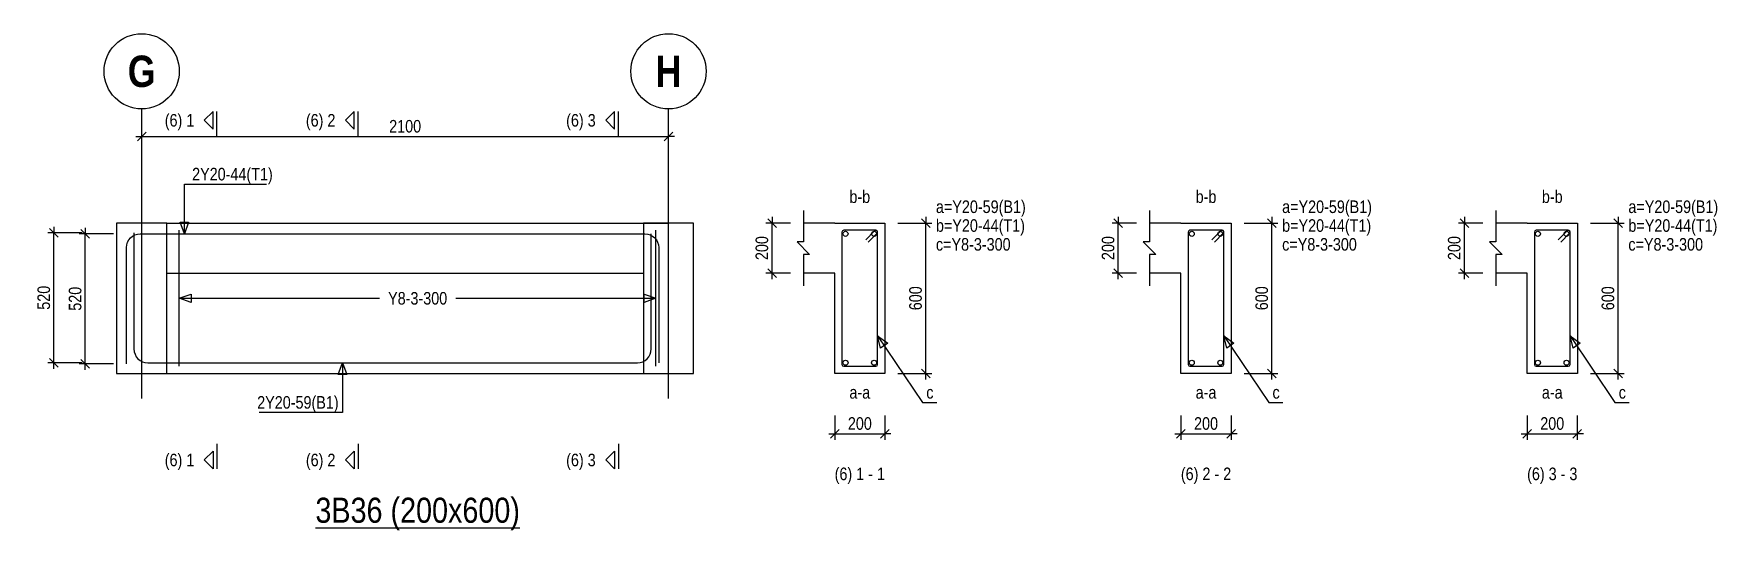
# Model space of a CAD drawing. Extents: x 0 to 206258, y -403073 to 0.
# Drawn here: x 46082 to 59505, y -284434 to -280474 of the extents above; entities that cross this region are included whole.
import ezdxf
from ezdxf.enums import TextEntityAlignment as Align
from ezdxf.lldxf.tags import DXFTag

# ---------------------------------------------------------------- set-up
doc = ezdxf.new("R2010")
doc.units = 0
doc.header["$LTSCALE"] = 1000
for name, color, linetype in [('Axis Circle(Dir 2)', 150, 'Continuous'), ('Axis Label(Dir 1)', 7, 'Continuous'), ('Axis Line(Dir 2)', 150, 'CENTER2'), ('Break Line', 5, 'Continuous'), ('Dimension Line', 5, 'Continuous'), ('Front Elevation Line', 40, 'Continuous'), ('Leader Line', 5, 'Continuous'), ('Link Line', 3, 'Continuous'), ('Rebar Label', 6, 'Continuous'), ('Rebar Line', 7, 'Continuous'), ('Section Label', 1, 'Continuous'), ('Section Line', 1, 'Continuous'), ('Top Rebar Label', 6, 'Continuous'), ('Top Rebar Line', 7, 'Continuous')]:
    doc.layers.add(name, color=color, linetype=linetype)
for name, color, linetype, true_color in [('Back Elevation Line', 191, 'HIDDEN2', 0xd4aaff), ('Beam Label(D)', 94, 'Continuous', 0x008100), ('Beam Line(D)', 112, 'Continuous', 0x00bd5e), ('Link Label', 94, 'Continuous', 0x008100)]:
    doc.layers.add(name, color=color, linetype=linetype, true_color=true_color)
doc.styles.add('Axis Label(Dir 1)', font='ARIALNB.TTF', dxfattribs={"height": 250})
doc.styles.add('Beam Label(D)', font='ARIALN.TTF', dxfattribs={"height": 200})
doc.styles.add('Dimension Text', font='ARIALN.TTF', dxfattribs={"height": 100})
doc.styles.add('Link Label', font='ARIALN.TTF', dxfattribs={"height": 100})
doc.styles.add('Rebar Label', font='ARIALN.TTF', dxfattribs={"height": 100})
doc.styles.add('Section Label', font='ARIALN.TTF', dxfattribs={"height": 100})
doc.styles.add('Top Rebar Label', font='ARIALN.TTF', dxfattribs={"height": 100})
tags = doc.linetypes.add('CENTER2', pattern=[1.125, 0.75, -0.125, 0.125, -0.125]).pattern_tags.tags
tags[10:11] = [DXFTag(74, 4), DXFTag(75, 0), DXFTag(340, '0'), DXFTag(46, 0.0), DXFTag(50, 0.0), DXFTag(44, 0.0), DXFTag(45, 0.0)]
tags[8:9] = [DXFTag(74, 4), DXFTag(75, 0), DXFTag(340, '0'), DXFTag(46, 0.0), DXFTag(50, 0.0), DXFTag(44, 0.0), DXFTag(45, 0.0)]
tags[6:7] = [DXFTag(74, 4), DXFTag(75, 0), DXFTag(340, '0'), DXFTag(46, 0.0), DXFTag(50, 0.0), DXFTag(44, 0.0), DXFTag(45, 0.0)]
tags[4:5] = [DXFTag(74, 4), DXFTag(75, 0), DXFTag(340, '0'), DXFTag(46, 0.0), DXFTag(50, 0.0), DXFTag(44, 0.0), DXFTag(45, 0.0)]
tags = doc.linetypes.add('HIDDEN2', pattern=[0.1875, 0.125, -0.0625]).pattern_tags.tags
tags[6:7] = [DXFTag(74, 4), DXFTag(75, 0), DXFTag(340, '0'), DXFTag(46, 0.0), DXFTag(50, 0.0), DXFTag(44, 0.0), DXFTag(45, 0.0)]
tags[4:5] = [DXFTag(74, 4), DXFTag(75, 0), DXFTag(340, '0'), DXFTag(46, 0.0), DXFTag(50, 0.0), DXFTag(44, 0.0), DXFTag(45, 0.0)]
doc.dimstyles.new('BEAM', dxfattribs={"dimtxt": 100, "dimasz": 30, "dimexe": 48.3, "dimexo": 103.5, "dimgap": 30, "dimtad": 1, "dimtoh": 1, "dimdec": 1, "dimlfac": 0.5, "dimdsep": 46, "dimtxsty": 'Dimension Text', "dimblk": 'PCDIM_TICK', "dimcen": 0.09, "dimclrd": 5, "dimclre": 5, "dimclrt": 5, "dimadec": 1, "dimazin": 0, "dimtp": 1, "dimtm": 1, "dimtfac": 1, "dimtdec": 4, "dimtofl": 0, "dimtmove": 0, "dimatfit": 3, "dimfxl": 1, "dimtolj": 1, "dimtzin": 0, "dimarcsym": 0})

msp = doc.modelspace()

# ---------------------------------------------------------------- texts
at = {"layer": 'Axis Label(Dir 1)', "transparency": 33554687, "style": 'Axis Label(Dir 1)'}
for s, p in [('G', (46943.647, -280774.284)), ('H', (51143.647, -280774.284))]:
    msp.add_text(s, height=250, dxfattribs=at).set_placement(p, align=Align.MIDDLE_CENTER)
at = {"layer": 'Beam Label(D)', "transparency": 33554687, "style": 'Beam Label(D)'}
msp.add_text('%%U3B36 (200x600)', height=200, dxfattribs=at).set_placement((49143.647, -284174.284), align=Align.TOP_CENTER)
at = {"layer": 'Link Label', "transparency": 33554687, "style": 'Link Label'}
for s, p in [(' c=Y8-3-300', (53243.647, -282204.284)), (' c=Y8-3-300', (56003.885, -282204.284)), (' c=Y8-3-300', (58764.124, -282204.284)), ('c', (53198.647, -283384.284)), ('c', (55958.885, -283384.284)), ('c', (58719.124, -283384.284))]:
    msp.add_text(s, height=100, dxfattribs=at).set_placement(p)
msp.add_text('Y8-3-300', height=100, dxfattribs=at).set_placement((49143.646, -282584.284), align=Align.MIDDLE_CENTER)
at = {"layer": 'Rebar Label', "transparency": 33554687, "style": 'Rebar Label'}
for s, p in [('b-b', (52668.647, -281854.284)), ('b-b', (55428.885, -281854.284)), ('b-b', (58189.124, -281854.284)), ('a-a', (52668.647, -283414.284)), ('a-a', (55428.885, -283414.284)), ('a-a', (58189.124, -283414.284))]:
    msp.add_text(s, height=100, dxfattribs=at).set_placement(p, align=Align.BOTTOM_CENTER)
for p in [(53243.647, -281904.284), (56003.885, -281904.284), (58764.124, -281904.284)]:
    msp.add_text(' a=Y20-59(B1)', height=100, dxfattribs=at).set_placement(p)
msp.add_text(' 2Y20-59(B1)', height=100, dxfattribs=at).set_placement((48513.646, -283464.284), align=Align.RIGHT)
at = {"layer": 'Section Label', "transparency": 33554687, "style": 'Section Label'}
for s, p in [('(6) 1', (47362.936, -281164.994)), ('(6) 2', (48487.936, -281164.994)), ('(6) 3', (50562.936, -281164.994)), ('(6) 1', (47362.936, -283873.573)), ('(6) 2', (48487.936, -283873.573)), ('(6) 3', (50562.936, -283873.573))]:
    msp.add_text(s, height=100, dxfattribs=at).set_placement(p, align=Align.MIDDLE_RIGHT)
for s, p in [('(6) 1 - 1', (52668.647, -284064.284)), ('(6) 2 - 2', (55428.885, -284064.284)), ('(6) 3 - 3', (58189.124, -284064.284))]:
    msp.add_text(s, height=100, dxfattribs=at).set_placement(p, align=Align.BOTTOM_CENTER)
at = {"layer": 'Top Rebar Label', "transparency": 33554687, "style": 'Top Rebar Label'}
for s, p in [(' 2Y20-44(T1)', (47313.647, -281644.284)), (' b=Y20-44(T1)', (53243.647, -282054.284)), (' b=Y20-44(T1)', (56003.885, -282054.284)), (' b=Y20-44(T1)', (58764.124, -282054.284))]:
    msp.add_text(s, height=100, dxfattribs=at).set_placement(p)

# ---------------------------------------------------------------- blocks, each defined once
blk = doc.blocks.new('PCDIM_TICK')
at = {"layer": 'Dimension Line', "color": 0, "transparency": 33554687}
for p, q in [((1.15, 1.15), (-1.15, -1.15)), ((1.61, 0), (0, 0))]:
    blk.add_line(p, q, dxfattribs=at)
blk = doc.blocks.new('*U3560')
at = {"layer": 'Dimension Line', "color": 5, "true_color": 0x0000ff, "transparency": 16777216}
for p, q in [((46718, -282070), (46445, -282070)), ((46494, -283106), (46494, -282070)), ((46718, -283106), (46445, -283106))]:
    blk.add_line(p, q, dxfattribs=at)
at = {"layer": 'Dimension Line', "color": 5, "true_color": 0x0000ff, "transparency": 16777216, "xscale": 30, "yscale": 30}
for p, rotation in [((46494, -282070), 89.99999999999447), ((46494, -283106), 269.9999999999834)]:
    blk.add_blockref('PCDIM_TICK', p, dxfattribs=dict(at, rotation=rotation))
at = {"layer": 'Dimension Line', "color": 5, "true_color": 0x0000ff, "transparency": 16777216, "insert": (46464, -282588), "char_height": 100, "width": 181.5, "attachment_point": 8, "rotation": 90, "style": 'Dimension Text'}
blk.add_mtext('520', dxfattribs=at)
blk = doc.blocks.new('*U3561')
at = {"layer": 'Dimension Line', "color": 5, "true_color": 0x0000ff, "transparency": 16777216}
for p, q in [((46468, -282062), (46195, -282062)), ((46244, -283098), (46244, -282062)), ((46468, -283098), (46195, -283098))]:
    blk.add_line(p, q, dxfattribs=at)
at = {"layer": 'Dimension Line', "color": 5, "true_color": 0x0000ff, "transparency": 16777216, "xscale": 30, "yscale": 30}
for p, rotation in [((46244, -282062), 89.99999999999447), ((46244, -283098), 269.9999999999834)]:
    blk.add_blockref('PCDIM_TICK', p, dxfattribs=dict(at, rotation=rotation))
at = {"layer": 'Dimension Line', "color": 5, "true_color": 0x0000ff, "transparency": 16777216, "insert": (46214, -282580), "char_height": 100, "width": 181.5, "attachment_point": 8, "rotation": 90, "style": 'Dimension Text'}
blk.add_mtext('520', dxfattribs=at)
blk = doc.blocks.new('*U3562')
at = {"layer": 'Dimension Line', "color": 5, "true_color": 0x0000ff, "transparency": 16777216}
for p, q in [((46944, -281441), (46944, -281246)), ((46944, -281294), (51144, -281294)), ((51144, -281441), (51144, -281246))]:
    blk.add_line(p, q, dxfattribs=at)
at = {"layer": 'Dimension Line', "color": 5, "true_color": 0x0000ff, "transparency": 16777216, "xscale": 30, "yscale": 30, "rotation": 180.0000000000004}
blk.add_blockref('PCDIM_TICK', (46944, -281294), dxfattribs=at)
at = {"layer": 'Dimension Line', "color": 5, "true_color": 0x0000ff, "transparency": 16777216, "xscale": 30, "yscale": 30}
blk.add_blockref('PCDIM_TICK', (51144, -281294), dxfattribs=at)
at = {"layer": 'Dimension Line', "color": 5, "true_color": 0x0000ff, "transparency": 16777216, "insert": (49044, -281264), "char_height": 100, "width": 247.25, "attachment_point": 8, "style": 'Dimension Text'}
blk.add_mtext('2100', dxfattribs=at)
blk = doc.blocks.new('*U3563')
at = {"layer": 'Dimension Line', "color": 5, "true_color": 0x0000ff, "transparency": 16777216}
for p, q in [((52972, -281984), (53242, -281984)), ((53194, -283184), (53194, -281984)), ((52972, -283184), (53242, -283184))]:
    blk.add_line(p, q, dxfattribs=at)
at = {"layer": 'Dimension Line', "color": 5, "true_color": 0x0000ff, "transparency": 16777216, "xscale": 30, "yscale": 30}
for p, rotation in [((53194, -281984), 89.99999999999447), ((53194, -283184), 269.9999999999834)]:
    blk.add_blockref('PCDIM_TICK', p, dxfattribs=dict(at, rotation=rotation))
at = {"layer": 'Dimension Line', "color": 5, "true_color": 0x0000ff, "transparency": 16777216, "insert": (53164, -282584), "char_height": 100, "width": 181.97, "attachment_point": 8, "rotation": 90, "style": 'Dimension Text'}
blk.add_mtext('600', dxfattribs=at)
blk = doc.blocks.new('*U3564')
at = {"layer": 'Dimension Line', "color": 5, "true_color": 0x0000ff, "transparency": 16777216}
for p, q in [((52115, -281984), (51920, -281984)), ((51969, -282384), (51969, -281984)), ((52115, -282384), (51920, -282384))]:
    blk.add_line(p, q, dxfattribs=at)
at = {"layer": 'Dimension Line', "color": 5, "true_color": 0x0000ff, "transparency": 16777216, "xscale": 30, "yscale": 30}
for p, rotation in [((51969, -281984), 89.99999999999447), ((51969, -282384), 269.9999999999834)]:
    blk.add_blockref('PCDIM_TICK', p, dxfattribs=dict(at, rotation=rotation))
at = {"layer": 'Dimension Line', "color": 5, "true_color": 0x0000ff, "transparency": 16777216, "insert": (51939, -282184), "char_height": 100, "width": 182.77, "attachment_point": 8, "rotation": 90, "style": 'Dimension Text'}
blk.add_mtext('200', dxfattribs=at)
blk = doc.blocks.new('*U3565')
at = {"layer": 'Dimension Line', "color": 5, "true_color": 0x0000ff, "transparency": 16777216}
for p, q in [((52469, -283518), (52469, -283713)), ((52869, -283518), (52869, -283713)), ((52469, -283664), (52869, -283664))]:
    blk.add_line(p, q, dxfattribs=at)
at = {"layer": 'Dimension Line', "color": 5, "true_color": 0x0000ff, "transparency": 16777216, "xscale": 30, "yscale": 30, "rotation": 180.0000000000004}
blk.add_blockref('PCDIM_TICK', (52469, -283664), dxfattribs=at)
at = {"layer": 'Dimension Line', "color": 5, "true_color": 0x0000ff, "transparency": 16777216, "xscale": 30, "yscale": 30}
blk.add_blockref('PCDIM_TICK', (52869, -283664), dxfattribs=at)
at = {"layer": 'Dimension Line', "color": 5, "true_color": 0x0000ff, "transparency": 16777216, "insert": (52669, -283634), "char_height": 100, "width": 182.77, "attachment_point": 8, "style": 'Dimension Text'}
blk.add_mtext('200', dxfattribs=at)
blk = doc.blocks.new('*U3566')
at = {"layer": 'Dimension Line', "color": 5, "true_color": 0x0000ff, "transparency": 16777216}
for p, q in [((55732, -281984), (56002, -281984)), ((55954, -283184), (55954, -281984)), ((55732, -283184), (56002, -283184))]:
    blk.add_line(p, q, dxfattribs=at)
at = {"layer": 'Dimension Line', "color": 5, "true_color": 0x0000ff, "transparency": 16777216, "xscale": 30, "yscale": 30}
for p, rotation in [((55954, -281984), 89.99999999999447), ((55954, -283184), 269.9999999999834)]:
    blk.add_blockref('PCDIM_TICK', p, dxfattribs=dict(at, rotation=rotation))
at = {"layer": 'Dimension Line', "color": 5, "true_color": 0x0000ff, "transparency": 16777216, "insert": (55924, -282584), "char_height": 100, "width": 181.97, "attachment_point": 8, "rotation": 90, "style": 'Dimension Text'}
blk.add_mtext('600', dxfattribs=at)
blk = doc.blocks.new('*U3567')
at = {"layer": 'Dimension Line', "color": 5, "true_color": 0x0000ff, "transparency": 16777216}
for p, q in [((54875, -281984), (54681, -281984)), ((54729, -282384), (54729, -281984)), ((54875, -282384), (54681, -282384))]:
    blk.add_line(p, q, dxfattribs=at)
at = {"layer": 'Dimension Line', "color": 5, "true_color": 0x0000ff, "transparency": 16777216, "xscale": 30, "yscale": 30}
for p, rotation in [((54729, -281984), 89.99999999999447), ((54729, -282384), 269.9999999999834)]:
    blk.add_blockref('PCDIM_TICK', p, dxfattribs=dict(at, rotation=rotation))
at = {"layer": 'Dimension Line', "color": 5, "true_color": 0x0000ff, "transparency": 16777216, "insert": (54699, -282184), "char_height": 100, "width": 182.77, "attachment_point": 8, "rotation": 90, "style": 'Dimension Text'}
blk.add_mtext('200', dxfattribs=at)
blk = doc.blocks.new('*U3568')
at = {"layer": 'Dimension Line', "color": 5, "true_color": 0x0000ff, "transparency": 16777216}
for p, q in [((55229, -283518), (55229, -283713)), ((55629, -283518), (55629, -283713)), ((55229, -283664), (55629, -283664))]:
    blk.add_line(p, q, dxfattribs=at)
at = {"layer": 'Dimension Line', "color": 5, "true_color": 0x0000ff, "transparency": 16777216, "xscale": 30, "yscale": 30, "rotation": 180.0000000000004}
blk.add_blockref('PCDIM_TICK', (55229, -283664), dxfattribs=at)
at = {"layer": 'Dimension Line', "color": 5, "true_color": 0x0000ff, "transparency": 16777216, "xscale": 30, "yscale": 30}
blk.add_blockref('PCDIM_TICK', (55629, -283664), dxfattribs=at)
at = {"layer": 'Dimension Line', "color": 5, "true_color": 0x0000ff, "transparency": 16777216, "insert": (55429, -283634), "char_height": 100, "width": 182.77, "attachment_point": 8, "style": 'Dimension Text'}
blk.add_mtext('200', dxfattribs=at)
blk = doc.blocks.new('*U3569')
at = {"layer": 'Dimension Line', "color": 5, "true_color": 0x0000ff, "transparency": 16777216}
for p, q in [((58493, -281984), (58762, -281984)), ((58714, -283184), (58714, -281984)), ((58493, -283184), (58762, -283184))]:
    blk.add_line(p, q, dxfattribs=at)
at = {"layer": 'Dimension Line', "color": 5, "true_color": 0x0000ff, "transparency": 16777216, "xscale": 30, "yscale": 30}
for p, rotation in [((58714, -281984), 89.99999999999447), ((58714, -283184), 269.9999999999834)]:
    blk.add_blockref('PCDIM_TICK', p, dxfattribs=dict(at, rotation=rotation))
at = {"layer": 'Dimension Line', "color": 5, "true_color": 0x0000ff, "transparency": 16777216, "insert": (58684, -282584), "char_height": 100, "width": 181.97, "attachment_point": 8, "rotation": 90, "style": 'Dimension Text'}
blk.add_mtext('600', dxfattribs=at)
blk = doc.blocks.new('*U3570')
at = {"layer": 'Dimension Line', "color": 5, "true_color": 0x0000ff, "transparency": 16777216}
for p, q in [((57636, -281984), (57441, -281984)), ((57489, -282384), (57489, -281984)), ((57636, -282384), (57441, -282384))]:
    blk.add_line(p, q, dxfattribs=at)
at = {"layer": 'Dimension Line', "color": 5, "true_color": 0x0000ff, "transparency": 16777216, "xscale": 30, "yscale": 30}
for p, rotation in [((57489, -281984), 89.99999999999447), ((57489, -282384), 269.9999999999834)]:
    blk.add_blockref('PCDIM_TICK', p, dxfattribs=dict(at, rotation=rotation))
at = {"layer": 'Dimension Line', "color": 5, "true_color": 0x0000ff, "transparency": 16777216, "insert": (57459, -282184), "char_height": 100, "width": 182.77, "attachment_point": 8, "rotation": 90, "style": 'Dimension Text'}
blk.add_mtext('200', dxfattribs=at)
blk = doc.blocks.new('*U3571')
at = {"layer": 'Dimension Line', "color": 5, "true_color": 0x0000ff, "transparency": 16777216}
for p, q in [((57989, -283518), (57989, -283713)), ((58389, -283518), (58389, -283713)), ((57989, -283664), (58389, -283664))]:
    blk.add_line(p, q, dxfattribs=at)
at = {"layer": 'Dimension Line', "color": 5, "true_color": 0x0000ff, "transparency": 16777216, "xscale": 30, "yscale": 30, "rotation": 180.0000000000004}
blk.add_blockref('PCDIM_TICK', (57989, -283664), dxfattribs=at)
at = {"layer": 'Dimension Line', "color": 5, "true_color": 0x0000ff, "transparency": 16777216, "xscale": 30, "yscale": 30}
blk.add_blockref('PCDIM_TICK', (58389, -283664), dxfattribs=at)
at = {"layer": 'Dimension Line', "color": 5, "true_color": 0x0000ff, "transparency": 16777216, "insert": (58189, -283634), "char_height": 100, "width": 182.77, "attachment_point": 8, "style": 'Dimension Text'}
blk.add_mtext('200', dxfattribs=at)

# ---------------------------------------------------------------- dimensions: what is measured, and where the dimension line sits
at = {"layer": 'Dimension Line', "transparency": 33554687}
for base, p1, p2, text, picture, middle in [((49043.647, -281294.284), (46943.647, -281544.284), (51143.647, -281544.284), '2100', '*U3562', (49043.647, -281294.284)), ((52668.647, -283664.284), (52468.647, -283414.284), (52868.647, -283414.284), '200', '*U3565', (52668.647, -283664.284)), ((55428.885, -283664.284), (55228.885, -283414.284), (55628.885, -283414.284), '200', '*U3568', (55428.885, -283664.284)), ((58189.124, -283664.284), (57989.124, -283414.284), (58389.124, -283414.284), '200', '*U3571', (58189.124, -283664.284))]:
    dim = msp.add_linear_dim(base=base, p1=p1, p2=p2, text=text, dimstyle='BEAM', override={"dimscale": 1, "dimtxt": 100, "dimasz": 30, "dimexe": 48.3, "dimexo": 103.5, "dimgap": 30, "dimtad": 1, "dimtih": 0, "dimdec": 1, "dimlfac": 0.5, "dimzin": 8, "dimlunit": 2, "dimpost": '', "dimtxsty": 'Dimension Text', "dimblk": 'PCDIM_TICK', "dimse1": 0, "dimse2": 0, "dimsd2": 0, "dimclrd": 5, "dimclre": 5, "dimclrt": 5, "dimaunit": 0, "dimadec": 1, "dimazin": 0, "dimtol": 0, "dimtp": 1, "dimtm": 1, "dimtmove": 0}, dxfattribs=at)
    dim.commit()
    dim.dimension.update_dxf_attribs({"geometry": picture, "text_midpoint": middle})
for base, p1, p2, text, picture, middle in [((51968.647, -282184.284), (52218.647, -282384.284), (52218.647, -281984.284), '200', '*U3564', (51968.647, -282184.284)), ((53193.647, -282584.284), (52868.647, -283184.284), (52868.647, -281984.284), '600', '*U3563', (53193.647, -282584.284)), ((54728.885, -282184.284), (54978.885, -282384.284), (54978.885, -281984.284), '200', '*U3567', (54728.885, -282184.284)), ((55953.885, -282584.284), (55628.885, -283184.284), (55628.885, -281984.284), '600', '*U3566', (55953.885, -282584.284)), ((57489.124, -282184.284), (57739.124, -282384.284), (57739.124, -281984.284), '200', '*U3570', (57489.124, -282184.284)), ((58714.124, -282584.284), (58389.124, -283184.284), (58389.124, -281984.284), '600', '*U3569', (58714.124, -282584.284)), ((46243.647, -282580.284), (46571.647, -283098.284), (46571.647, -282062.284), '520', '*U3561', (46243.647, -282580.284)), ((46493.647, -282588.284), (46821.647, -283106.284), (46821.647, -282070.284), '520', '*U3560', (46493.647, -282588.284))]:
    dim = msp.add_linear_dim(base=base, p1=p1, p2=p2, angle=90, text=text, dimstyle='BEAM', override={"dimscale": 1, "dimtxt": 100, "dimasz": 30, "dimexe": 48.3, "dimexo": 103.5, "dimgap": 30, "dimtad": 1, "dimtih": 0, "dimdec": 1, "dimlfac": 0.5, "dimzin": 8, "dimlunit": 2, "dimpost": '', "dimtxsty": 'Dimension Text', "dimblk": 'PCDIM_TICK', "dimse1": 0, "dimse2": 0, "dimsd2": 0, "dimclrd": 5, "dimclre": 5, "dimclrt": 5, "dimaunit": 0, "dimadec": 1, "dimazin": 0, "dimtol": 0, "dimtp": 1, "dimtm": 1, "dimtmove": 0}, dxfattribs=at)
    dim.commit()
    dim.dimension.update_dxf_attribs({"geometry": picture, "text_midpoint": middle})

# ---------------------------------------------------------------- linework, layer by layer
at = {"layer": 'Axis Circle(Dir 2)', "transparency": 33554687}
for centre in [(46943.647, -280774.284), (51143.647, -280774.284)]:
    msp.add_circle(centre, 300, dxfattribs=at)
at = {"layer": 'Axis Line(Dir 2)', "transparency": 33554687}
for points in [[(46943.647, -283384.284), (46943.647, -281074.284)], [(51143.647, -283384.284), (51143.647, -281074.284)]]:
    msp.add_lwpolyline(points, dxfattribs=at)
at = {"layer": 'Back Elevation Line', "transparency": 33554687}
for points in [[(47143.647, -281984.284), (46743.647, -281984.284)], [(46743.647, -281984.284), (46743.647, -283184.284)], [(47143.647, -283184.284), (47143.647, -281984.284)], [(51343.647, -281984.284), (50943.647, -281984.284)], [(50943.647, -281984.284), (50943.647, -283184.284)], [(51343.647, -283184.284), (51343.647, -281984.284)], [(46743.647, -283184.284), (47143.647, -283184.284)], [(50943.647, -283184.284), (51343.647, -283184.284)]]:
    msp.add_lwpolyline(points, dxfattribs=at)
at = {"layer": 'Beam Line(D)', "transparency": 33554687}
for points in [[(46743.647, -281984.284), (46743.647, -283184.284)], [(47143.647, -281984.284), (46743.647, -281984.284)], [(47143.647, -281984.284), (51143.647, -281984.284)], [(51143.647, -281984.284), (51143.647, -281984.284)], [(52468.647, -281984.284), (52868.647, -281984.284), (52868.647, -283184.284), (52468.647, -283184.284), (52468.647, -282384.284), (52218.647, -282384.284)], [(52468.647, -281984.284), (52218.647, -281984.284)], [(52468.647, -281984.284), (52468.647, -281984.284)], [(55228.885, -281984.284), (55628.885, -281984.284), (55628.885, -283184.284), (55228.885, -283184.284), (55228.885, -282384.284), (54978.885, -282384.284)], [(55228.885, -281984.284), (54978.885, -281984.284)], [(55228.885, -281984.284), (55228.885, -281984.284)], [(57989.124, -281984.284), (58389.124, -281984.284), (58389.124, -283184.284), (57989.124, -283184.284), (57989.124, -282384.284), (57739.124, -282384.284)], [(57989.124, -281984.284), (57739.124, -281984.284)], [(57989.124, -281984.284), (57989.124, -281984.284)], [(46743.647, -283184.284), (47143.647, -283184.284)], [(47143.647, -283184.284), (51143.647, -283184.284)], [(51143.647, -283184.284), (51143.647, -283184.284)]]:
    msp.add_lwpolyline(points, dxfattribs=at)
at = {"layer": 'Break Line', "transparency": 33554687}
for points in [[(52218.647, -281884.284), (52218.647, -282134.284), (52168.647, -282134.284), (52268.647, -282234.284), (52218.647, -282234.284), (52218.647, -282484.284)], [(54978.885, -281884.284), (54978.885, -282134.284), (54928.885, -282134.284), (55028.885, -282234.284), (54978.885, -282234.284), (54978.885, -282484.284)], [(57739.124, -281884.284), (57739.124, -282134.284), (57689.124, -282134.284), (57789.124, -282234.284), (57739.124, -282234.284), (57739.124, -282484.284)]]:
    msp.add_lwpolyline(points, dxfattribs=at)
at = {"layer": 'Front Elevation Line', "transparency": 33554687}
for points in [[(47143.647, -281984.284), (46743.647, -281984.284)], [(46743.647, -281984.284), (46743.647, -283184.284)], [(47143.647, -281984.284), (50943.647, -281984.284)], [(47143.647, -281984.284), (50943.647, -281984.284)], [(51343.647, -281984.284), (50943.647, -281984.284)], [(51343.647, -283184.284), (51343.647, -281984.284)], [(47143.647, -283184.284), (47143.647, -282384.284)], [(47143.647, -282384.284), (50943.647, -282384.284)], [(47143.647, -282384.284), (50943.647, -282384.284)], [(50943.647, -282384.284), (50943.647, -283184.284)], [(46743.647, -283184.284), (47143.647, -283184.284)], [(50943.647, -283184.284), (51343.647, -283184.284)]]:
    msp.add_lwpolyline(points, dxfattribs=at)
at = {"layer": 'Leader Line', "transparency": 33554687}
for points in [[(47283.647, -282070.284), (47283.647, -281674.284), (47938.638, -281674.284)], [(47249.445, -281976.314), (47317.849, -281976.314), (47283.647, -282070.284), (47249.445, -281976.314)], [(47243.647, -282584.284), (47337.616, -282550.082), (47337.616, -282618.486), (47243.647, -282584.284), (48839.002, -282584.284)], [(49448.29, -282584.284), (51043.646, -282584.284), (50949.677, -282618.486), (50949.677, -282550.082), (51043.646, -282584.284)], [(52891.587, -282943.009), (52834.903, -282981.297), (52810.647, -282884.284), (52891.587, -282943.009)], [(52810.647, -282884.284), (53168.647, -283414.284), (53281.776, -283414.284)], [(55651.826, -282943.008), (55595.141, -282981.297), (55570.885, -282884.283), (55651.826, -282943.008)], [(55570.885, -282884.283), (55928.885, -283414.284), (56042.014, -283414.284)], [(58412.065, -282943.009), (58355.381, -282981.298), (58331.124, -282884.284), (58412.065, -282943.009)], [(58331.124, -282884.284), (58689.124, -283414.284), (58802.253, -283414.284)], [(48543.646, -283098.284), (48543.646, -283494.284), (47880.973, -283494.284)], [(48577.848, -283192.253), (48509.444, -283192.253), (48543.646, -283098.284), (48577.848, -283192.253)]]:
    msp.add_lwpolyline(points, dxfattribs=at)
at = {"layer": 'Link Line', "transparency": 33554687}
for p, q in [((47243.647, -283126.284), (47243.647, -282042.284)), ((51043.646, -283126.284), (51043.646, -282042.284))]:
    msp.add_line(p, q, dxfattribs=at)
for points in [[(52735.835, -282136.894), (52806.546, -282066.183, 0.668178638), (52796.647, -282042.284), (52540.647, -282042.284, 0.414213562), (52526.647, -282056.284), (52526.647, -283112.284, 0.414213562), (52540.647, -283126.284), (52796.647, -283126.284, 0.414213562), (52810.647, -283112.284), (52810.647, -282056.284, 0.668178638), (52786.747, -282046.384), (52716.036, -282117.095)], [(55496.074, -282136.894), (55566.785, -282066.183, 0.668178638), (55556.885, -282042.284), (55300.885, -282042.284, 0.414213562), (55286.885, -282056.284), (55286.885, -283112.284, 0.414213562), (55300.885, -283126.284), (55556.885, -283126.284, 0.414213562), (55570.885, -283112.284), (55570.885, -282056.284, 0.668178638), (55546.986, -282046.384), (55476.275, -282117.095)], [(58256.313, -282136.894), (58327.023, -282066.183, 0.668178638), (58317.124, -282042.284), (58061.124, -282042.284, 0.414213562), (58047.124, -282056.284), (58047.124, -283112.284, 0.414213562), (58061.124, -283126.284), (58317.124, -283126.284, 0.414213562), (58331.124, -283112.284), (58331.124, -282056.284, 0.668178638), (58307.224, -282046.384), (58236.514, -282117.095)]]:
    msp.add_lwpolyline(points, format="xyb", dxfattribs=at)
at = {"layer": 'Rebar Line', "transparency": 33554687}
msp.add_lwpolyline([(46881.647, -282062.284), (46881.647, -282988.328, 0.414213562), (46991.602, -283098.284), (50895.691, -283098.284, 0.414213562), (51005.647, -282988.328), (51005.647, -282070.284)], format="xyb", dxfattribs=at)
for centre in [(52554.647, -282070.284), (52782.647, -282070.284), (55314.885, -282070.284), (55542.885, -282070.284), (58075.124, -282070.284), (58303.124, -282070.284), (52554.647, -283098.284), (52782.647, -283098.284), (55314.885, -283098.284), (55542.885, -283098.284), (58075.124, -283098.284), (58303.124, -283098.284)]:
    msp.add_circle(centre, 20, dxfattribs=at)
at = {"layer": 'Section Line', "transparency": 33554687}
for points in [[(47513.647, -281094.284), (47442.936, -281164.994), (47513.647, -281235.705), (47513.647, -281094.284)], [(47543.647, -281294.284), (47543.647, -281094.284)], [(48638.647, -281094.284), (48567.936, -281164.994), (48638.647, -281235.705), (48638.647, -281094.284)], [(48668.647, -281294.284), (48668.647, -281094.284)], [(50713.646, -281094.284), (50642.936, -281164.994), (50713.646, -281235.705), (50713.646, -281094.284)], [(50743.646, -281294.284), (50743.646, -281094.284)], [(47543.647, -283744.284), (47543.647, -283944.284)], [(48668.647, -283744.284), (48668.647, -283944.284)], [(50743.646, -283744.284), (50743.646, -283944.284)], [(47513.647, -283944.284), (47513.647, -283944.284), (47442.936, -283873.573), (47513.647, -283802.862), (47513.647, -283944.284)], [(48638.647, -283944.284), (48638.647, -283944.284), (48567.936, -283873.573), (48638.647, -283802.862), (48638.647, -283944.284)], [(50713.646, -283944.284), (50713.646, -283944.284), (50642.936, -283873.573), (50713.646, -283802.862), (50713.646, -283944.284)]]:
    msp.add_lwpolyline(points, dxfattribs=at)
at = {"layer": 'Top Rebar Line', "transparency": 33554687}
msp.add_lwpolyline([(46821.647, -283106.284), (46821.647, -282180.239, -0.414213562), (46931.602, -282070.284), (50955.691, -282070.284, -0.414213562), (51065.647, -282180.239), (51065.647, -283098.284)], format="xyb", dxfattribs=at)

msp.set_redraw_order([(e.dxf.handle, doc.entitydb.next_handle()) for e in msp.query("TEXT MTEXT ATTDEF DIMENSION ARC_DIMENSION")])  # texts and dimensions are drawn at this point

doc.saveas('drawing.dxf')
